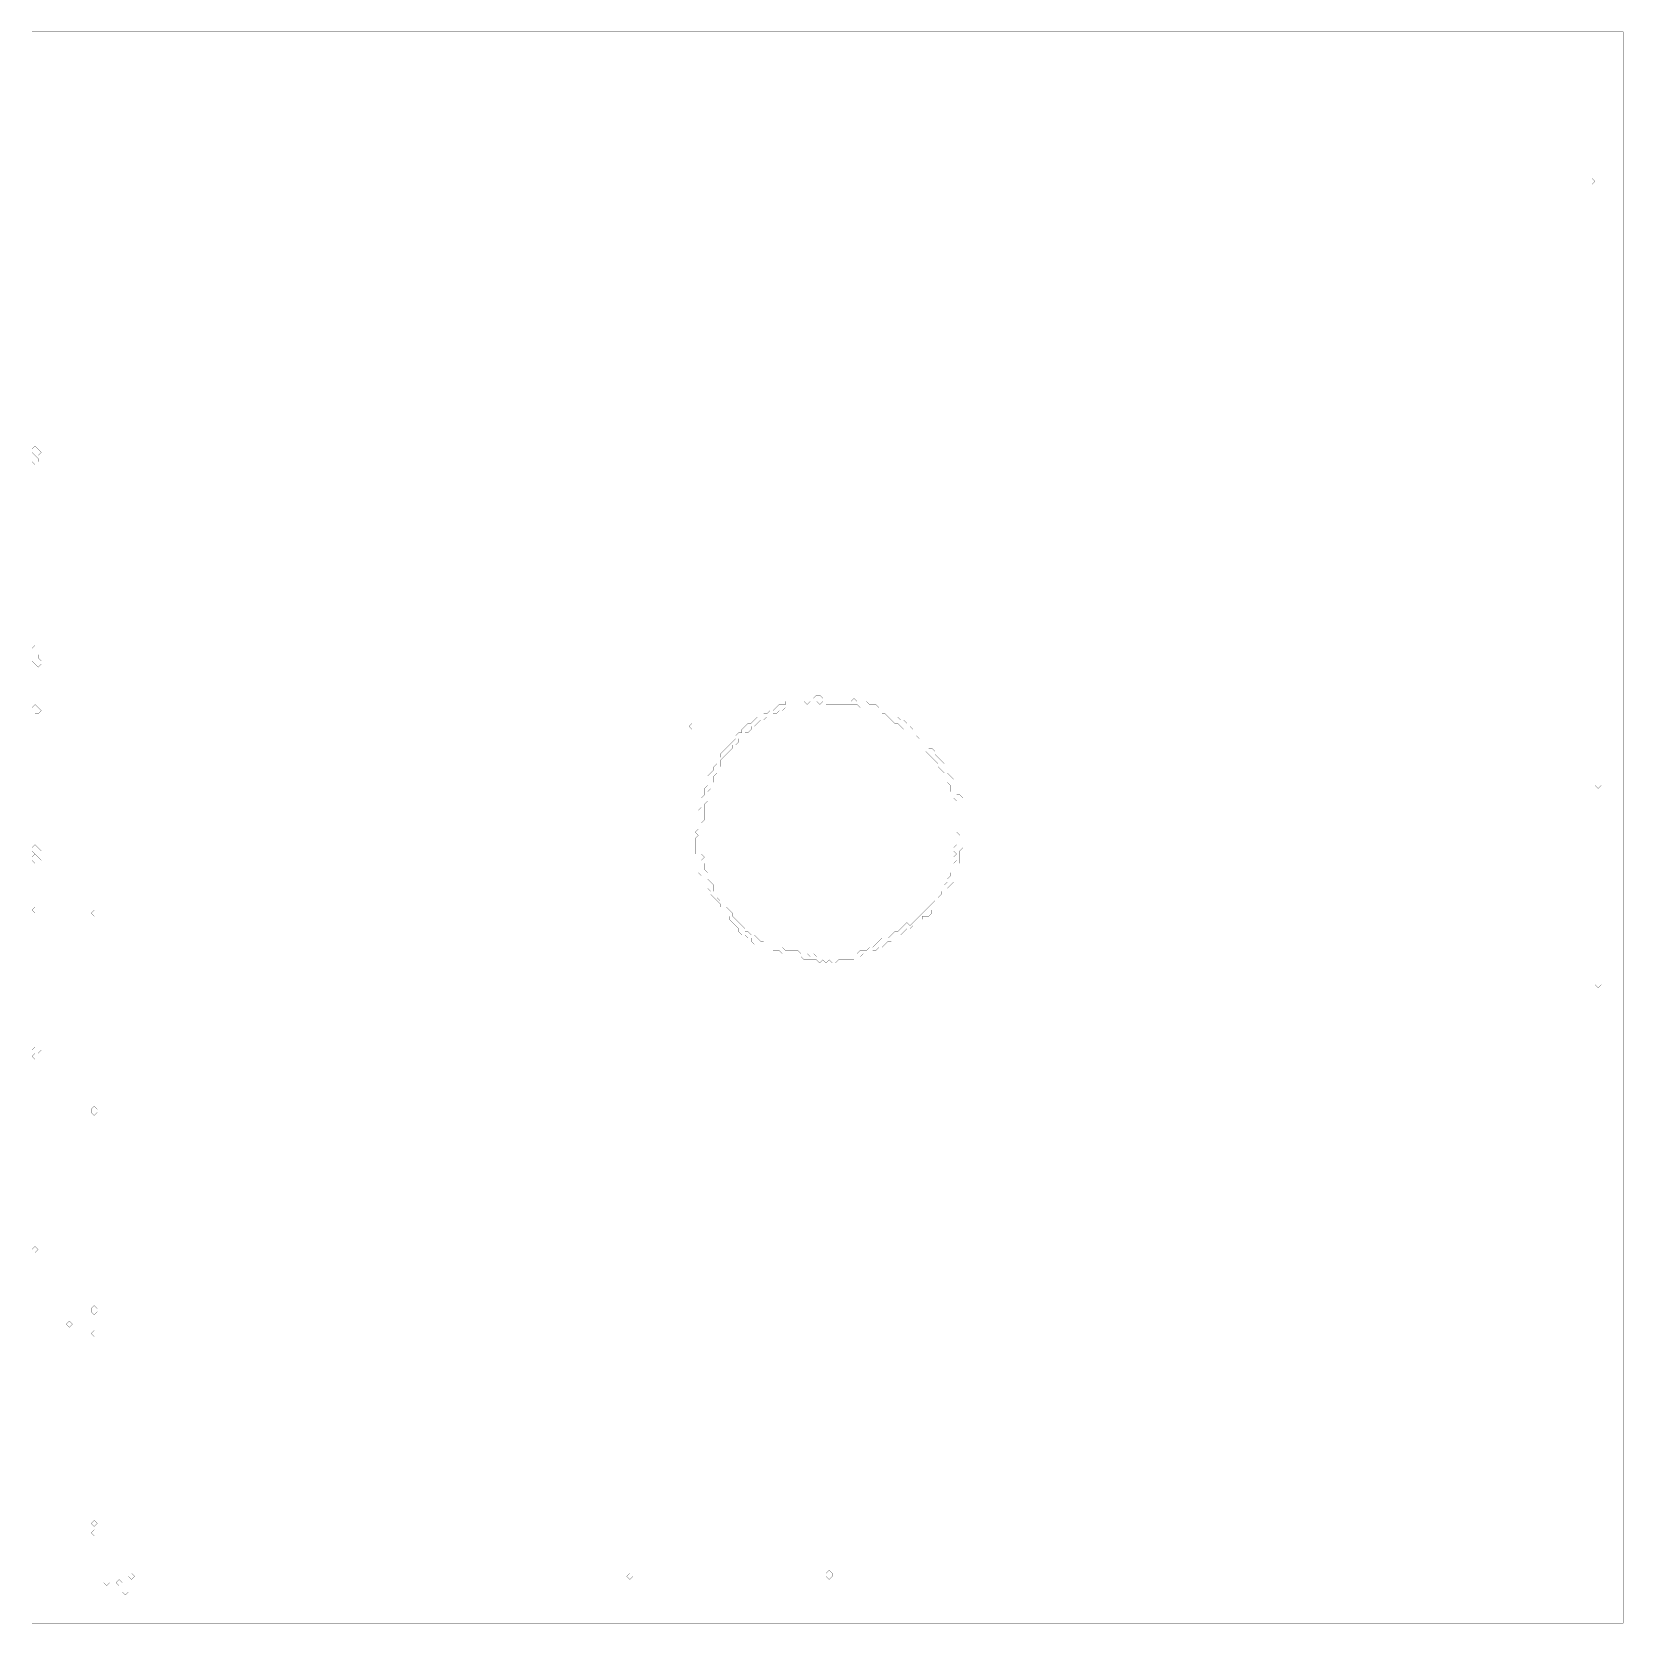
# Model space of a CAD drawing. Header units: metres. Extents: x 0 to 4863, y -4863 to 0.
import ezdxf

# ---------------------------------------------------------------- set-up
doc = ezdxf.new("R2010")
doc.units = ezdxf.units.M
for name, color, linetype in [('conductor', 1, 'Continuous'), ('dielectric', 8, 'Continuous'), ('substrate', 5, 'Continuous')]:
    doc.layers.add(name, color=color, linetype=linetype)

msp = doc.modelspace()

# ---------------------------------------------------------------- linework, layer by layer
at = {"layer": 'conductor', "const_width": 0.5}
for points in [[(19.03125, -1893.609375)], [(2321.8125, -2045.859375), (2321.8125, -2055.375), (2312.296875, -2064.890625), (2302.78125, -2064.890625), (2293.265625, -2074.40625), (2283.75, -2074.40625), (2274.234375, -2083.921875), (2264.71875, -2083.921875), (2255.203125, -2093.4375), (2245.6875, -2093.4375), (2236.171875, -2102.953125), (2226.65625, -2102.953125), (2217.140625, -2112.46875), (2207.625, -2121.984375), (2198.109375, -2121.984375), (2198.109375, -2131.5), (2188.59375, -2141.015625), (2179.078125, -2141.015625), (2169.5625, -2150.53125), (2160.046875, -2160.046875), (2160.046875, -2169.5625), (2150.53125, -2179.078125), (2141.015625, -2179.078125), (2141.015625, -2188.59375), (2131.5, -2198.109375), (2121.984375, -2207.625), (2112.46875, -2217.140625), (2102.953125, -2226.65625), (2102.953125, -2236.171875), (2102.953125, -2245.6875), (2093.4375, -2255.203125), (2093.4375, -2264.71875), (2083.921875, -2274.234375), (2083.921875, -2283.75), (2083.921875, -2293.265625), (2074.40625, -2302.78125), (2074.40625, -2312.296875), (2064.890625, -2321.8125), (2064.890625, -2331.328125), (2064.890625, -2340.84375), (2064.890625, -2350.359375), (2055.375, -2359.875), (2055.375, -2369.390625), (2055.375, -2378.90625), (2055.375, -2388.421875), (2055.375, -2397.9375), (2055.375, -2407.453125), (2045.859375, -2416.96875), (2045.859375, -2426.484375), (2045.859375, -2436), (2045.859375, -2445.515625), (2045.859375, -2455.03125), (2045.859375, -2464.546875), (2045.859375, -2474.0625), (2045.859375, -2483.578125), (2045.859375, -2493.09375), (2045.859375, -2502.609375), (2045.859375, -2512.125), (2055.375, -2521.640625), (2045.859375, -2531.15625), (2055.375, -2540.671875), (2055.375, -2550.1875), (2055.375, -2559.703125), (2064.890625, -2569.21875), (2064.890625, -2578.734375), (2064.890625, -2588.25), (2074.40625, -2597.765625), (2083.921875, -2607.28125), (2083.921875, -2616.796875), (2083.921875, -2626.3125), (2093.4375, -2635.828125), (2093.4375, -2645.34375), (2102.953125, -2654.859375), (2112.46875, -2654.859375), (2121.984375, -2664.375), (2121.984375, -2673.890625), (2131.5, -2683.40625), (2141.015625, -2692.921875), (2141.015625, -2702.4375), (2150.53125, -2711.953125), (2160.046875, -2721.46875), (2169.5625, -2730.984375), (2179.078125, -2740.5), (2179.078125, -2750.015625), (2188.59375, -2750.015625), (2198.109375, -2759.53125), (2207.625, -2759.53125), (2217.140625, -2769.046875), (2226.65625, -2778.5625), (2236.171875, -2778.5625), (2245.6875, -2788.078125), (2255.203125, -2788.078125), (2264.71875, -2788.078125), (2274.234375, -2788.078125), (2283.75, -2797.59375), (2293.265625, -2797.59375), (2302.78125, -2807.109375), (2312.296875, -2807.109375), (2321.8125, -2807.109375), (2331.328125, -2807.109375), (2340.84375, -2807.109375), (2350.359375, -2816.625), (2359.875, -2816.625), (2369.390625, -2816.625), (2378.90625, -2826.140625), (2388.421875, -2816.625), (2397.9375, -2826.140625), (2407.453125, -2826.140625), (2416.96875, -2826.140625), (2426.484375, -2826.140625), (2436, -2826.140625), (2445.515625, -2826.140625), (2455.03125, -2835.65625), (2464.546875, -2826.140625), (2474.0625, -2826.140625), (2483.578125, -2826.140625), (2493.09375, -2826.140625), (2502.609375, -2816.625), (2512.125, -2816.625), (2521.640625, -2816.625), (2531.15625, -2807.109375), (2540.671875, -2807.109375), (2550.1875, -2807.109375), (2559.703125, -2797.59375), (2569.21875, -2797.59375), (2578.734375, -2788.078125), (2588.25, -2778.5625), (2597.765625, -2769.046875), (2607.28125, -2769.046875), (2616.796875, -2769.046875), (2626.3125, -2759.53125), (2635.828125, -2750.015625), (2645.34375, -2750.015625), (2654.859375, -2740.5), (2664.375, -2730.984375), (2673.890625, -2721.46875), (2683.40625, -2730.984375), (2692.921875, -2721.46875), (2702.4375, -2711.953125), (2711.953125, -2702.4375), (2721.46875, -2692.921875), (2730.984375, -2683.40625), (2740.5, -2673.890625), (2750.015625, -2664.375), (2759.53125, -2654.859375), (2769.046875, -2654.859375), (2769.046875, -2645.34375), (2778.5625, -2635.828125), (2778.5625, -2626.3125), (2788.078125, -2616.796875), (2788.078125, -2607.28125), (2797.59375, -2597.765625), (2797.59375, -2588.25), (2807.109375, -2578.734375), (2807.109375, -2569.21875), (2816.625, -2559.703125), (2816.625, -2550.1875), (2816.625, -2540.671875), (2826.140625, -2531.15625), (2816.625, -2521.640625), (2826.140625, -2512.125), (2816.625, -2502.609375), (2816.625, -2493.09375), (2826.140625, -2483.578125), (2826.140625, -2474.0625), (2826.140625, -2464.546875), (2835.65625, -2455.03125), (2826.140625, -2445.515625), (2826.140625, -2436), (2826.140625, -2426.484375), (2826.140625, -2416.96875), (2826.140625, -2407.453125), (2826.140625, -2397.9375), (2826.140625, -2388.421875), (2826.140625, -2378.90625), (2826.140625, -2369.390625), (2826.140625, -2359.875), (2826.140625, -2350.359375), (2816.625, -2340.84375), (2816.625, -2331.328125), (2807.109375, -2321.8125), (2807.109375, -2312.296875), (2807.109375, -2302.78125), (2797.59375, -2293.265625), (2797.59375, -2283.75), (2788.078125, -2274.234375), (2788.078125, -2264.71875), (2778.5625, -2255.203125), (2769.046875, -2245.6875), (2769.046875, -2236.171875), (2759.53125, -2226.65625), (2750.015625, -2217.140625), (2740.5, -2207.625), (2730.984375, -2198.109375), (2730.984375, -2188.59375), (2721.46875, -2179.078125), (2711.953125, -2169.5625), (2711.953125, -2160.046875), (2702.4375, -2150.53125), (2692.921875, -2150.53125), (2683.40625, -2141.015625), (2673.890625, -2131.5), (2664.375, -2131.5), (2654.859375, -2121.984375), (2645.34375, -2112.46875), (2635.828125, -2112.46875), (2626.3125, -2102.953125), (2616.796875, -2093.4375), (2607.28125, -2083.921875), (2597.765625, -2083.921875), (2588.25, -2074.40625), (2578.734375, -2074.40625), (2569.21875, -2074.40625), (2559.703125, -2074.40625), (2550.1875, -2064.890625), (2540.671875, -2064.890625), (2531.15625, -2064.890625), (2521.640625, -2055.375), (2512.125, -2055.375), (2502.609375, -2055.375), (2493.09375, -2055.375), (2483.578125, -2055.375), (2474.0625, -2055.375), (2464.546875, -2055.375), (2455.03125, -2055.375), (2445.515625, -2055.375), (2436, -2055.375), (2426.484375, -2055.375), (2416.96875, -2045.859375), (2407.453125, -2055.375), (2397.9375, -2045.859375), (2388.421875, -2045.859375), (2378.90625, -2045.859375), (2369.390625, -2055.375), (2359.875, -2045.859375), (2350.359375, -2045.859375), (2340.84375, -2045.859375), (2331.328125, -2045.859375)]]:
    msp.add_lwpolyline(points, close=True, dxfattribs=at)
at = {"layer": 'dielectric', "const_width": 0.5}
for points in [[(247.40625, -4757.8125)], [(256.921875, -4738.78125)], [(285.46875, -4757.8125)], [(294.984375, -4738.78125)], [(2416.96875, -4757.8125)]]:
    msp.add_lwpolyline(points, close=True, dxfattribs=at)
at = {"layer": 'substrate', "const_width": 0.5}
for points in [[(0, 0), (0, -9.515625), (0, -19.03125), (0, -28.546875), (0, -38.0625), (0, -47.578125), (0, -57.09375), (0, -66.609375), (0, -76.125), (0, -85.640625), (0, -95.15625), (0, -104.671875), (0, -114.1875), (0, -123.703125), (0, -133.21875), (0, -142.734375), (0, -152.25), (0, -161.765625), (0, -171.28125), (0, -180.796875), (0, -190.3125), (0, -199.828125), (0, -209.34375), (0, -218.859375), (0, -228.375), (0, -237.890625), (0, -247.40625), (0, -256.921875), (0, -266.4375), (0, -275.953125), (0, -285.46875), (0, -294.984375), (0, -304.5), (0, -314.015625), (0, -323.53125), (0, -333.046875), (0, -342.5625), (0, -352.078125), (0, -361.59375), (0, -371.109375), (0, -380.625), (0, -390.140625), (0, -399.65625), (0, -409.171875), (0, -418.6875), (0, -428.203125), (0, -437.71875), (0, -447.234375), (0, -456.75), (0, -466.265625), (0, -475.78125), (0, -485.296875), (0, -494.8125), (0, -504.328125), (0, -513.84375), (0, -523.359375), (0, -532.875), (0, -542.390625), (0, -551.90625), (0, -561.421875), (0, -570.9375), (0, -580.453125), (0, -589.96875), (0, -599.484375), (0, -609), (0, -618.515625), (0, -628.03125), (0, -637.546875), (0, -647.0625), (0, -656.578125), (0, -666.09375), (0, -675.609375), (0, -685.125), (0, -694.640625), (0, -704.15625), (0, -713.671875), (0, -723.1875), (0, -732.703125), (0, -742.21875), (0, -751.734375), (0, -761.25), (0, -770.765625), (0, -780.28125), (0, -789.796875), (0, -799.3125), (0, -808.828125), (0, -818.34375), (0, -827.859375), (0, -837.375), (0, -846.890625), (0, -856.40625), (0, -865.921875), (0, -875.4375), (0, -884.953125), (0, -894.46875), (0, -903.984375), (0, -913.5), (0, -923.015625), (0, -932.53125), (0, -942.046875), (0, -951.5625), (0, -961.078125), (0, -970.59375), (0, -980.109375), (0, -989.625), (0, -999.140625), (0, -1008.65625), (0, -1018.171875), (0, -1027.6875), (0, -1037.203125), (0, -1046.71875), (0, -1056.234375), (0, -1065.75), (0, -1075.265625), (0, -1084.78125), (0, -1094.296875), (0, -1103.8125), (0, -1113.328125), (0, -1122.84375), (0, -1132.359375), (0, -1141.875), (0, -1151.390625), (0, -1160.90625), (0, -1170.421875), (0, -1179.9375), (0, -1189.453125), (0, -1198.96875), (0, -1208.484375), (0, -1218), (0, -1227.515625), (0, -1237.03125), (0, -1246.546875), (0, -1256.0625), (0, -1265.578125), (0, -1275.09375), (0, -1284.609375), (0, -1294.125), (0, -1303.640625), (0, -1313.15625), (0, -1322.671875), (0, -1332.1875), (0, -1341.703125), (0, -1351.21875), (0, -1360.734375), (0, -1370.25), (0, -1379.765625), (0, -1389.28125), (0, -1398.796875), (0, -1408.3125), (0, -1417.828125), (0, -1427.34375), (0, -1436.859375), (0, -1446.375), (0, -1455.890625), (0, -1465.40625), (0, -1474.921875), (0, -1484.4375), (0, -1493.953125), (0, -1503.46875), (0, -1512.984375), (0, -1522.5), (0, -1532.015625), (0, -1541.53125), (0, -1551.046875), (0, -1560.5625), (0, -1570.078125), (0, -1579.59375), (0, -1589.109375), (0, -1598.625), (0, -1608.140625), (0, -1617.65625), (0, -1627.171875), (0, -1636.6875), (0, -1646.203125), (0, -1655.71875), (0, -1665.234375), (0, -1674.75), (0, -1684.265625), (0, -1693.78125), (0, -1703.296875), (0, -1712.8125), (0, -1722.328125), (0, -1731.84375), (0, -1741.359375), (0, -1750.875), (0, -1760.390625), (0, -1769.90625), (0, -1779.421875), (0, -1788.9375), (0, -1798.453125), (0, -1807.96875), (0, -1817.484375), (0, -1827), (0, -1836.515625), (0, -1846.03125), (0, -1855.546875), (0, -1865.0625), (0, -1874.578125), (0, -1884.09375), (0, -1893.609375), (0, -1903.125), (0, -1912.640625), (0, -1922.15625), (0, -1931.671875), (0, -1941.1875), (0, -1950.703125), (0, -1960.21875), (0, -1969.734375), (0, -1979.25), (0, -1988.765625), (0, -1998.28125), (0, -2007.796875), (0, -2017.3125), (0, -2026.828125), (0, -2036.34375), (0, -2045.859375), (0, -2055.375), (0, -2064.890625), (0, -2074.40625), (0, -2083.921875), (0, -2093.4375), (0, -2102.953125), (0, -2112.46875), (0, -2121.984375), (0, -2131.5), (0, -2141.015625), (0, -2150.53125), (0, -2160.046875), (0, -2169.5625), (0, -2179.078125), (0, -2188.59375), (0, -2198.109375), (0, -2207.625), (0, -2217.140625), (0, -2226.65625), (0, -2236.171875), (0, -2245.6875), (0, -2255.203125), (0, -2264.71875), (0, -2274.234375), (0, -2283.75), (0, -2293.265625), (0, -2302.78125), (0, -2312.296875), (0, -2321.8125), (0, -2331.328125), (0, -2340.84375), (0, -2350.359375), (0, -2359.875), (0, -2369.390625), (0, -2378.90625), (0, -2388.421875), (0, -2397.9375), (0, -2407.453125), (0, -2416.96875), (0, -2426.484375), (0, -2436), (0, -2445.515625), (0, -2455.03125), (0, -2464.546875), (0, -2474.0625), (0, -2483.578125), (0, -2493.09375), (0, -2502.609375), (0, -2512.125), (0, -2521.640625), (0, -2531.15625), (0, -2540.671875), (0, -2550.1875), (0, -2559.703125), (0, -2569.21875), (0, -2578.734375), (0, -2588.25), (0, -2597.765625), (0, -2607.28125), (0, -2616.796875), (0, -2626.3125), (0, -2635.828125), (0, -2645.34375), (0, -2654.859375), (0, -2664.375), (0, -2673.890625), (0, -2683.40625), (0, -2692.921875), (0, -2702.4375), (0, -2711.953125), (0, -2721.46875), (0, -2730.984375), (0, -2740.5), (0, -2750.015625), (0, -2759.53125), (0, -2769.046875), (0, -2778.5625), (0, -2788.078125), (0, -2797.59375), (0, -2807.109375), (0, -2816.625), (0, -2826.140625), (0, -2835.65625), (0, -2845.171875), (0, -2854.6875), (0, -2864.203125), (0, -2873.71875), (0, -2883.234375), (0, -2892.75), (0, -2902.265625), (0, -2911.78125), (0, -2921.296875), (0, -2930.8125), (0, -2940.328125), (0, -2949.84375), (0, -2959.359375), (0, -2968.875), (0, -2978.390625), (0, -2987.90625), (0, -2997.421875), (0, -3006.9375), (0, -3016.453125), (0, -3025.96875), (0, -3035.484375), (0, -3045), (0, -3054.515625), (0, -3064.03125), (0, -3073.546875), (0, -3083.0625), (0, -3092.578125), (0, -3102.09375), (0, -3111.609375), (0, -3121.125), (0, -3130.640625), (0, -3140.15625), (0, -3149.671875), (0, -3159.1875), (0, -3168.703125), (0, -3178.21875), (0, -3187.734375), (0, -3197.25), (0, -3206.765625), (0, -3216.28125), (0, -3225.796875), (0, -3235.3125), (0, -3244.828125), (0, -3254.34375), (0, -3263.859375), (0, -3273.375), (0, -3282.890625), (0, -3292.40625), (0, -3301.921875), (0, -3311.4375), (0, -3320.953125), (0, -3330.46875), (0, -3339.984375), (0, -3349.5), (0, -3359.015625), (0, -3368.53125), (0, -3378.046875), (0, -3387.5625), (0, -3397.078125), (0, -3406.59375), (0, -3416.109375), (0, -3425.625), (0, -3435.140625), (0, -3444.65625), (0, -3454.171875), (0, -3463.6875), (0, -3473.203125), (0, -3482.71875), (0, -3492.234375), (0, -3501.75), (0, -3511.265625), (0, -3520.78125), (0, -3530.296875), (0, -3539.8125), (0, -3549.328125), (0, -3558.84375), (0, -3568.359375), (0, -3577.875), (0, -3587.390625), (0, -3596.90625), (0, -3606.421875), (0, -3615.9375), (0, -3625.453125), (0, -3634.96875), (0, -3644.484375), (0, -3654), (0, -3663.515625), (0, -3673.03125), (0, -3682.546875), (0, -3692.0625), (0, -3701.578125), (0, -3711.09375), (0, -3720.609375), (0, -3730.125), (0, -3739.640625), (0, -3749.15625), (0, -3758.671875), (0, -3768.1875), (0, -3777.703125), (0, -3787.21875), (0, -3796.734375), (0, -3806.25), (0, -3815.765625), (0, -3825.28125), (0, -3834.796875), (0, -3844.3125), (0, -3853.828125), (0, -3863.34375), (0, -3872.859375), (0, -3882.375), (0, -3891.890625), (0, -3901.40625), (0, -3910.921875), (0, -3920.4375), (0, -3929.953125), (0, -3939.46875), (0, -3948.984375), (0, -3958.5), (0, -3968.015625), (0, -3977.53125), (0, -3987.046875), (0, -3996.5625), (0, -4006.078125), (0, -4015.59375), (0, -4025.109375), (0, -4034.625), (0, -4044.140625), (0, -4053.65625), (0, -4063.171875), (0, -4072.6875), (0, -4082.203125), (0, -4091.71875), (0, -4101.234375), (0, -4110.75), (0, -4120.265625), (0, -4129.78125), (0, -4139.296875), (0, -4148.8125), (0, -4158.328125), (0, -4167.84375), (0, -4177.359375), (0, -4186.875), (0, -4196.390625), (0, -4205.90625), (0, -4215.421875), (0, -4224.9375), (0, -4234.453125), (0, -4243.96875), (0, -4253.484375), (0, -4263), (0, -4272.515625), (0, -4282.03125), (0, -4291.546875), (0, -4301.0625), (0, -4310.578125), (0, -4320.09375), (0, -4329.609375), (0, -4339.125), (0, -4348.640625), (0, -4358.15625), (0, -4367.671875), (0, -4377.1875), (0, -4386.703125), (0, -4396.21875), (0, -4405.734375), (0, -4415.25), (0, -4424.765625), (0, -4434.28125), (0, -4443.796875), (0, -4453.3125), (0, -4462.828125), (0, -4472.34375), (0, -4481.859375), (0, -4491.375), (0, -4500.890625), (0, -4510.40625), (0, -4519.921875), (0, -4529.4375), (0, -4538.953125), (0, -4548.46875), (0, -4557.984375), (0, -4567.5), (0, -4577.015625), (0, -4586.53125), (0, -4596.046875), (0, -4605.5625), (0, -4615.078125), (0, -4624.59375), (0, -4634.109375), (0, -4643.625), (0, -4653.140625), (0, -4662.65625), (0, -4672.171875), (0, -4681.6875), (0, -4691.203125), (0, -4700.71875), (0, -4710.234375), (0, -4719.75), (0, -4729.265625), (0, -4738.78125), (0, -4748.296875), (0, -4757.8125), (0, -4767.328125), (0, -4776.84375), (0, -4786.359375), (0, -4795.875), (0, -4805.390625), (0, -4814.90625), (0, -4824.421875), (0, -4833.9375), (0, -4843.453125), (0, -4852.96875), (0, -4862.484375), (9.515625, -4862.484375), (19.03125, -4862.484375), (28.546875, -4862.484375), (38.0625, -4862.484375), (47.578125, -4862.484375), (57.09375, -4862.484375), (66.609375, -4862.484375), (76.125, -4862.484375), (85.640625, -4862.484375), (95.15625, -4862.484375), (104.671875, -4862.484375), (114.1875, -4862.484375), (123.703125, -4862.484375), (133.21875, -4862.484375), (142.734375, -4862.484375), (152.25, -4862.484375), (161.765625, -4862.484375), (171.28125, -4862.484375), (180.796875, -4862.484375), (190.3125, -4862.484375), (199.828125, -4862.484375), (209.34375, -4862.484375), (218.859375, -4862.484375), (228.375, -4862.484375), (237.890625, -4862.484375), (247.40625, -4862.484375), (256.921875, -4862.484375), (266.4375, -4862.484375), (275.953125, -4862.484375), (285.46875, -4862.484375), (294.984375, -4862.484375), (304.5, -4862.484375), (314.015625, -4862.484375), (323.53125, -4862.484375), (333.046875, -4862.484375), (342.5625, -4862.484375), (352.078125, -4862.484375), (361.59375, -4862.484375), (371.109375, -4862.484375), (380.625, -4862.484375), (390.140625, -4862.484375), (399.65625, -4862.484375), (409.171875, -4862.484375), (418.6875, -4862.484375), (428.203125, -4862.484375), (437.71875, -4862.484375), (447.234375, -4862.484375), (456.75, -4862.484375), (466.265625, -4862.484375), (475.78125, -4862.484375), (485.296875, -4862.484375), (494.8125, -4862.484375), (504.328125, -4862.484375), (513.84375, -4862.484375), (523.359375, -4862.484375), (532.875, -4862.484375), (542.390625, -4862.484375), (551.90625, -4862.484375), (561.421875, -4862.484375), (570.9375, -4862.484375), (580.453125, -4862.484375), (589.96875, -4862.484375), (599.484375, -4862.484375), (609, -4862.484375), (618.515625, -4862.484375), (628.03125, -4862.484375), (637.546875, -4862.484375), (647.0625, -4862.484375), (656.578125, -4862.484375), (666.09375, -4862.484375), (675.609375, -4862.484375), (685.125, -4862.484375), (694.640625, -4862.484375), (704.15625, -4862.484375), (713.671875, -4862.484375), (723.1875, -4862.484375), (732.703125, -4862.484375), (742.21875, -4862.484375), (751.734375, -4862.484375), (761.25, -4862.484375), (770.765625, -4862.484375), (780.28125, -4862.484375), (789.796875, -4862.484375), (799.3125, -4862.484375), (808.828125, -4862.484375), (818.34375, -4862.484375), (827.859375, -4862.484375), (837.375, -4862.484375), (846.890625, -4862.484375), (856.40625, -4862.484375), (865.921875, -4862.484375), (875.4375, -4862.484375), (884.953125, -4862.484375), (894.46875, -4862.484375), (903.984375, -4862.484375), (913.5, -4862.484375), (923.015625, -4862.484375), (932.53125, -4862.484375), (942.046875, -4862.484375), (951.5625, -4862.484375), (961.078125, -4862.484375), (970.59375, -4862.484375), (980.109375, -4862.484375), (989.625, -4862.484375), (999.140625, -4862.484375), (1008.65625, -4862.484375), (1018.171875, -4862.484375), (1027.6875, -4862.484375), (1037.203125, -4862.484375), (1046.71875, -4862.484375), (1056.234375, -4862.484375), (1065.75, -4862.484375), (1075.265625, -4862.484375), (1084.78125, -4862.484375), (1094.296875, -4862.484375), (1103.8125, -4862.484375), (1113.328125, -4862.484375), (1122.84375, -4862.484375), (1132.359375, -4862.484375), (1141.875, -4862.484375), (1151.390625, -4862.484375), (1160.90625, -4862.484375), (1170.421875, -4862.484375), (1179.9375, -4862.484375), (1189.453125, -4862.484375), (1198.96875, -4862.484375), (1208.484375, -4862.484375), (1218, -4862.484375), (1227.515625, -4862.484375), (1237.03125, -4862.484375), (1246.546875, -4862.484375), (1256.0625, -4862.484375), (1265.578125, -4862.484375), (1275.09375, -4862.484375), (1284.609375, -4862.484375), (1294.125, -4862.484375), (1303.640625, -4862.484375), (1313.15625, -4862.484375), (1322.671875, -4862.484375), (1332.1875, -4862.484375), (1341.703125, -4862.484375), (1351.21875, -4862.484375), (1360.734375, -4862.484375), (1370.25, -4862.484375), (1379.765625, -4862.484375), (1389.28125, -4862.484375), (1398.796875, -4862.484375), (1408.3125, -4862.484375), (1417.828125, -4862.484375), (1427.34375, -4862.484375), (1436.859375, -4862.484375), (1446.375, -4862.484375), (1455.890625, -4862.484375), (1465.40625, -4862.484375), (1474.921875, -4862.484375), (1484.4375, -4862.484375), (1493.953125, -4862.484375), (1503.46875, -4862.484375), (1512.984375, -4862.484375), (1522.5, -4862.484375), (1532.015625, -4862.484375), (1541.53125, -4862.484375), (1551.046875, -4862.484375), (1560.5625, -4862.484375), (1570.078125, -4862.484375), (1579.59375, -4862.484375), (1589.109375, -4862.484375), (1598.625, -4862.484375), (1608.140625, -4862.484375), (1617.65625, -4862.484375), (1627.171875, -4862.484375), (1636.6875, -4862.484375), (1646.203125, -4862.484375), (1655.71875, -4862.484375), (1665.234375, -4862.484375), (1674.75, -4862.484375), (1684.265625, -4862.484375), (1693.78125, -4862.484375), (1703.296875, -4862.484375), (1712.8125, -4862.484375), (1722.328125, -4862.484375), (1731.84375, -4862.484375), (1741.359375, -4862.484375), (1750.875, -4862.484375), (1760.390625, -4862.484375), (1769.90625, -4862.484375), (1779.421875, -4862.484375), (1788.9375, -4862.484375), (1798.453125, -4862.484375), (1807.96875, -4862.484375), (1817.484375, -4862.484375), (1827, -4862.484375), (1836.515625, -4862.484375), (1846.03125, -4862.484375), (1855.546875, -4862.484375), (1865.0625, -4862.484375), (1874.578125, -4862.484375), (1884.09375, -4862.484375), (1893.609375, -4862.484375), (1903.125, -4862.484375), (1912.640625, -4862.484375), (1922.15625, -4862.484375), (1931.671875, -4862.484375), (1941.1875, -4862.484375), (1950.703125, -4862.484375), (1960.21875, -4862.484375), (1969.734375, -4862.484375), (1979.25, -4862.484375), (1988.765625, -4862.484375), (1998.28125, -4862.484375), (2007.796875, -4862.484375), (2017.3125, -4862.484375), (2026.828125, -4862.484375), (2036.34375, -4862.484375), (2045.859375, -4862.484375), (2055.375, -4862.484375), (2064.890625, -4862.484375), (2074.40625, -4862.484375), (2083.921875, -4862.484375), (2093.4375, -4862.484375), (2102.953125, -4862.484375), (2112.46875, -4862.484375), (2121.984375, -4862.484375), (2131.5, -4862.484375), (2141.015625, -4862.484375), (2150.53125, -4862.484375), (2160.046875, -4862.484375), (2169.5625, -4862.484375), (2179.078125, -4862.484375), (2188.59375, -4862.484375), (2198.109375, -4862.484375), (2207.625, -4862.484375), (2217.140625, -4862.484375), (2226.65625, -4862.484375), (2236.171875, -4862.484375), (2245.6875, -4862.484375), (2255.203125, -4862.484375), (2264.71875, -4862.484375), (2274.234375, -4862.484375), (2283.75, -4862.484375), (2293.265625, -4862.484375), (2302.78125, -4862.484375), (2312.296875, -4862.484375), (2321.8125, -4862.484375), (2331.328125, -4862.484375), (2340.84375, -4862.484375), (2350.359375, -4862.484375), (2359.875, -4862.484375), (2369.390625, -4862.484375), (2378.90625, -4862.484375), (2388.421875, -4862.484375), (2397.9375, -4862.484375), (2407.453125, -4862.484375), (2416.96875, -4862.484375), (2426.484375, -4862.484375), (2436, -4862.484375), (2445.515625, -4862.484375), (2455.03125, -4862.484375), (2464.546875, -4862.484375), (2474.0625, -4862.484375), (2483.578125, -4862.484375), (2493.09375, -4862.484375), (2502.609375, -4862.484375), (2512.125, -4862.484375), (2521.640625, -4862.484375), (2531.15625, -4862.484375), (2540.671875, -4862.484375), (2550.1875, -4862.484375), (2559.703125, -4862.484375), (2569.21875, -4862.484375), (2578.734375, -4862.484375), (2588.25, -4862.484375), (2597.765625, -4862.484375), (2607.28125, -4862.484375), (2616.796875, -4862.484375), (2626.3125, -4862.484375), (2635.828125, -4862.484375), (2645.34375, -4862.484375), (2654.859375, -4862.484375), (2664.375, -4862.484375), (2673.890625, -4862.484375), (2683.40625, -4862.484375), (2692.921875, -4862.484375), (2702.4375, -4862.484375), (2711.953125, -4862.484375), (2721.46875, -4862.484375), (2730.984375, -4862.484375), (2740.5, -4862.484375), (2750.015625, -4862.484375), (2759.53125, -4862.484375), (2769.046875, -4862.484375), (2778.5625, -4862.484375), (2788.078125, -4862.484375), (2797.59375, -4862.484375), (2807.109375, -4862.484375), (2816.625, -4862.484375), (2826.140625, -4862.484375), (2835.65625, -4862.484375), (2845.171875, -4862.484375), (2854.6875, -4862.484375), (2864.203125, -4862.484375), (2873.71875, -4862.484375), (2883.234375, -4862.484375), (2892.75, -4862.484375), (2902.265625, -4862.484375), (2911.78125, -4862.484375), (2921.296875, -4862.484375), (2930.8125, -4862.484375), (2940.328125, -4862.484375), (2949.84375, -4862.484375), (2959.359375, -4862.484375), (2968.875, -4862.484375), (2978.390625, -4862.484375), (2987.90625, -4862.484375), (2997.421875, -4862.484375), (3006.9375, -4862.484375), (3016.453125, -4862.484375), (3025.96875, -4862.484375), (3035.484375, -4862.484375), (3045, -4862.484375), (3054.515625, -4862.484375), (3064.03125, -4862.484375), (3073.546875, -4862.484375), (3083.0625, -4862.484375), (3092.578125, -4862.484375), (3102.09375, -4862.484375), (3111.609375, -4862.484375), (3121.125, -4862.484375), (3130.640625, -4862.484375), (3140.15625, -4862.484375), (3149.671875, -4862.484375), (3159.1875, -4862.484375), (3168.703125, -4862.484375), (3178.21875, -4862.484375), (3187.734375, -4862.484375), (3197.25, -4862.484375), (3206.765625, -4862.484375), (3216.28125, -4862.484375), (3225.796875, -4862.484375), (3235.3125, -4862.484375), (3244.828125, -4862.484375), (3254.34375, -4862.484375), (3263.859375, -4862.484375), (3273.375, -4862.484375), (3282.890625, -4862.484375), (3292.40625, -4862.484375), (3301.921875, -4862.484375), (3311.4375, -4862.484375), (3320.953125, -4862.484375), (3330.46875, -4862.484375), (3339.984375, -4862.484375), (3349.5, -4862.484375), (3359.015625, -4862.484375), (3368.53125, -4862.484375), (3378.046875, -4862.484375), (3387.5625, -4862.484375), (3397.078125, -4862.484375), (3406.59375, -4862.484375), (3416.109375, -4862.484375), (3425.625, -4862.484375), (3435.140625, -4862.484375), (3444.65625, -4862.484375), (3454.171875, -4862.484375), (3463.6875, -4862.484375), (3473.203125, -4862.484375), (3482.71875, -4862.484375), (3492.234375, -4862.484375), (3501.75, -4862.484375), (3511.265625, -4862.484375), (3520.78125, -4862.484375), (3530.296875, -4862.484375), (3539.8125, -4862.484375), (3549.328125, -4862.484375), (3558.84375, -4862.484375), (3568.359375, -4862.484375), (3577.875, -4862.484375), (3587.390625, -4862.484375), (3596.90625, -4862.484375), (3606.421875, -4862.484375), (3615.9375, -4862.484375), (3625.453125, -4862.484375), (3634.96875, -4862.484375), (3644.484375, -4862.484375), (3654, -4862.484375), (3663.515625, -4862.484375), (3673.03125, -4862.484375), (3682.546875, -4862.484375), (3692.0625, -4862.484375), (3701.578125, -4862.484375), (3711.09375, -4862.484375), (3720.609375, -4862.484375), (3730.125, -4862.484375), (3739.640625, -4862.484375), (3749.15625, -4862.484375), (3758.671875, -4862.484375), (3768.1875, -4862.484375), (3777.703125, -4862.484375), (3787.21875, -4862.484375), (3796.734375, -4862.484375), (3806.25, -4862.484375), (3815.765625, -4862.484375), (3825.28125, -4862.484375), (3834.796875, -4862.484375), (3844.3125, -4862.484375), (3853.828125, -4862.484375), (3863.34375, -4862.484375), (3872.859375, -4862.484375), (3882.375, -4862.484375), (3891.890625, -4862.484375), (3901.40625, -4862.484375), (3910.921875, -4862.484375), (3920.4375, -4862.484375), (3929.953125, -4862.484375), (3939.46875, -4862.484375), (3948.984375, -4862.484375), (3958.5, -4862.484375), (3968.015625, -4862.484375), (3977.53125, -4862.484375), (3987.046875, -4862.484375), (3996.5625, -4862.484375), (4006.078125, -4862.484375), (4015.59375, -4862.484375), (4025.109375, -4862.484375), (4034.625, -4862.484375), (4044.140625, -4862.484375), (4053.65625, -4862.484375), (4063.171875, -4862.484375), (4072.6875, -4862.484375), (4082.203125, -4862.484375), (4091.71875, -4862.484375), (4101.234375, -4862.484375), (4110.75, -4862.484375), (4120.265625, -4862.484375), (4129.78125, -4862.484375), (4139.296875, -4862.484375), (4148.8125, -4862.484375), (4158.328125, -4862.484375), (4167.84375, -4862.484375), (4177.359375, -4862.484375), (4186.875, -4862.484375), (4196.390625, -4862.484375), (4205.90625, -4862.484375), (4215.421875, -4862.484375), (4224.9375, -4862.484375), (4234.453125, -4862.484375), (4243.96875, -4862.484375), (4253.484375, -4862.484375), (4263, -4862.484375), (4272.515625, -4862.484375), (4282.03125, -4862.484375), (4291.546875, -4862.484375), (4301.0625, -4862.484375), (4310.578125, -4862.484375), (4320.09375, -4862.484375), (4329.609375, -4862.484375), (4339.125, -4862.484375), (4348.640625, -4862.484375), (4358.15625, -4862.484375), (4367.671875, -4862.484375), (4377.1875, -4862.484375), (4386.703125, -4862.484375), (4396.21875, -4862.484375), (4405.734375, -4862.484375), (4415.25, -4862.484375), (4424.765625, -4862.484375), (4434.28125, -4862.484375), (4443.796875, -4862.484375), (4453.3125, -4862.484375), (4462.828125, -4862.484375), (4472.34375, -4862.484375), (4481.859375, -4862.484375), (4491.375, -4862.484375), (4500.890625, -4862.484375), (4510.40625, -4862.484375), (4519.921875, -4862.484375), (4529.4375, -4862.484375), (4538.953125, -4862.484375), (4548.46875, -4862.484375), (4557.984375, -4862.484375), (4567.5, -4862.484375), (4577.015625, -4862.484375), (4586.53125, -4862.484375), (4596.046875, -4862.484375), (4605.5625, -4862.484375), (4615.078125, -4862.484375), (4624.59375, -4862.484375), (4634.109375, -4862.484375), (4643.625, -4862.484375), (4653.140625, -4862.484375), (4662.65625, -4862.484375), (4672.171875, -4862.484375), (4681.6875, -4862.484375), (4691.203125, -4862.484375), (4700.71875, -4862.484375), (4710.234375, -4862.484375), (4719.75, -4862.484375), (4729.265625, -4862.484375), (4738.78125, -4862.484375), (4748.296875, -4862.484375), (4757.8125, -4862.484375), (4767.328125, -4862.484375), (4776.84375, -4862.484375), (4786.359375, -4862.484375), (4795.875, -4862.484375), (4805.390625, -4862.484375), (4814.90625, -4862.484375), (4824.421875, -4862.484375), (4833.9375, -4862.484375), (4843.453125, -4862.484375), (4852.96875, -4862.484375), (4862.484375, -4862.484375), (4862.484375, -4852.96875), (4862.484375, -4843.453125), (4862.484375, -4833.9375), (4862.484375, -4824.421875), (4862.484375, -4814.90625), (4862.484375, -4805.390625), (4862.484375, -4795.875), (4862.484375, -4786.359375), (4862.484375, -4776.84375), (4862.484375, -4767.328125), (4862.484375, -4757.8125), (4862.484375, -4748.296875), (4862.484375, -4738.78125), (4862.484375, -4729.265625), (4862.484375, -4719.75), (4862.484375, -4710.234375), (4862.484375, -4700.71875), (4862.484375, -4691.203125), (4862.484375, -4681.6875), (4862.484375, -4672.171875), (4862.484375, -4662.65625), (4862.484375, -4653.140625), (4862.484375, -4643.625), (4862.484375, -4634.109375), (4862.484375, -4624.59375), (4862.484375, -4615.078125), (4862.484375, -4605.5625), (4862.484375, -4596.046875), (4862.484375, -4586.53125), (4862.484375, -4577.015625), (4862.484375, -4567.5), (4862.484375, -4557.984375), (4862.484375, -4548.46875), (4862.484375, -4538.953125), (4862.484375, -4529.4375), (4862.484375, -4519.921875), (4862.484375, -4510.40625), (4862.484375, -4500.890625), (4862.484375, -4491.375), (4862.484375, -4481.859375), (4862.484375, -4472.34375), (4862.484375, -4462.828125), (4862.484375, -4453.3125), (4862.484375, -4443.796875), (4862.484375, -4434.28125), (4862.484375, -4424.765625), (4862.484375, -4415.25), (4862.484375, -4405.734375), (4862.484375, -4396.21875), (4862.484375, -4386.703125), (4862.484375, -4377.1875), (4862.484375, -4367.671875), (4862.484375, -4358.15625), (4862.484375, -4348.640625), (4862.484375, -4339.125), (4862.484375, -4329.609375), (4862.484375, -4320.09375), (4862.484375, -4310.578125), (4862.484375, -4301.0625), (4862.484375, -4291.546875), (4862.484375, -4282.03125), (4862.484375, -4272.515625), (4862.484375, -4263), (4862.484375, -4253.484375), (4862.484375, -4243.96875), (4862.484375, -4234.453125), (4862.484375, -4224.9375), (4862.484375, -4215.421875), (4862.484375, -4205.90625), (4862.484375, -4196.390625), (4862.484375, -4186.875), (4862.484375, -4177.359375), (4862.484375, -4167.84375), (4862.484375, -4158.328125), (4862.484375, -4148.8125), (4862.484375, -4139.296875), (4862.484375, -4129.78125), (4862.484375, -4120.265625), (4862.484375, -4110.75), (4862.484375, -4101.234375), (4862.484375, -4091.71875), (4862.484375, -4082.203125), (4862.484375, -4072.6875), (4862.484375, -4063.171875), (4862.484375, -4053.65625), (4862.484375, -4044.140625), (4862.484375, -4034.625), (4862.484375, -4025.109375), (4862.484375, -4015.59375), (4862.484375, -4006.078125), (4862.484375, -3996.5625), (4862.484375, -3987.046875), (4862.484375, -3977.53125), (4862.484375, -3968.015625), (4862.484375, -3958.5), (4862.484375, -3948.984375), (4862.484375, -3939.46875), (4862.484375, -3929.953125), (4862.484375, -3920.4375), (4862.484375, -3910.921875), (4862.484375, -3901.40625), (4862.484375, -3891.890625), (4862.484375, -3882.375), (4862.484375, -3872.859375), (4862.484375, -3863.34375), (4862.484375, -3853.828125), (4862.484375, -3844.3125), (4862.484375, -3834.796875), (4862.484375, -3825.28125), (4862.484375, -3815.765625), (4862.484375, -3806.25), (4862.484375, -3796.734375), (4862.484375, -3787.21875), (4862.484375, -3777.703125), (4862.484375, -3768.1875), (4862.484375, -3758.671875), (4862.484375, -3749.15625), (4862.484375, -3739.640625), (4862.484375, -3730.125), (4862.484375, -3720.609375), (4862.484375, -3711.09375), (4862.484375, -3701.578125), (4862.484375, -3692.0625), (4862.484375, -3682.546875), (4862.484375, -3673.03125), (4862.484375, -3663.515625), (4862.484375, -3654), (4862.484375, -3644.484375), (4862.484375, -3634.96875), (4862.484375, -3625.453125), (4862.484375, -3615.9375), (4862.484375, -3606.421875), (4862.484375, -3596.90625), (4862.484375, -3587.390625), (4862.484375, -3577.875), (4862.484375, -3568.359375), (4862.484375, -3558.84375), (4862.484375, -3549.328125), (4862.484375, -3539.8125), (4862.484375, -3530.296875), (4862.484375, -3520.78125), (4862.484375, -3511.265625), (4862.484375, -3501.75), (4862.484375, -3492.234375), (4862.484375, -3482.71875), (4862.484375, -3473.203125), (4862.484375, -3463.6875), (4862.484375, -3454.171875), (4862.484375, -3444.65625), (4862.484375, -3435.140625), (4862.484375, -3425.625), (4862.484375, -3416.109375), (4862.484375, -3406.59375), (4862.484375, -3397.078125), (4862.484375, -3387.5625), (4862.484375, -3378.046875), (4862.484375, -3368.53125), (4862.484375, -3359.015625), (4862.484375, -3349.5), (4862.484375, -3339.984375), (4862.484375, -3330.46875), (4862.484375, -3320.953125), (4862.484375, -3311.4375), (4862.484375, -3301.921875), (4862.484375, -3292.40625), (4862.484375, -3282.890625), (4862.484375, -3273.375), (4862.484375, -3263.859375), (4862.484375, -3254.34375), (4862.484375, -3244.828125), (4862.484375, -3235.3125), (4862.484375, -3225.796875), (4862.484375, -3216.28125), (4862.484375, -3206.765625), (4862.484375, -3197.25), (4862.484375, -3187.734375), (4862.484375, -3178.21875), (4862.484375, -3168.703125), (4862.484375, -3159.1875), (4862.484375, -3149.671875), (4862.484375, -3140.15625), (4862.484375, -3130.640625), (4862.484375, -3121.125), (4862.484375, -3111.609375), (4862.484375, -3102.09375), (4862.484375, -3092.578125), (4862.484375, -3083.0625), (4862.484375, -3073.546875), (4862.484375, -3064.03125), (4862.484375, -3054.515625), (4862.484375, -3045), (4862.484375, -3035.484375), (4862.484375, -3025.96875), (4862.484375, -3016.453125), (4862.484375, -3006.9375), (4862.484375, -2997.421875), (4862.484375, -2987.90625), (4862.484375, -2978.390625), (4862.484375, -2968.875), (4862.484375, -2959.359375), (4862.484375, -2949.84375), (4862.484375, -2940.328125), (4862.484375, -2930.8125), (4862.484375, -2921.296875), (4862.484375, -2911.78125), (4862.484375, -2902.265625), (4862.484375, -2892.75), (4862.484375, -2883.234375), (4862.484375, -2873.71875), (4862.484375, -2864.203125), (4862.484375, -2854.6875), (4862.484375, -2845.171875), (4862.484375, -2835.65625), (4862.484375, -2826.140625), (4862.484375, -2816.625), (4862.484375, -2807.109375), (4862.484375, -2797.59375), (4862.484375, -2788.078125), (4862.484375, -2778.5625), (4862.484375, -2769.046875), (4862.484375, -2759.53125), (4862.484375, -2750.015625), (4862.484375, -2740.5), (4862.484375, -2730.984375), (4862.484375, -2721.46875), (4862.484375, -2711.953125), (4862.484375, -2702.4375), (4862.484375, -2692.921875), (4862.484375, -2683.40625), (4862.484375, -2673.890625), (4862.484375, -2664.375), (4862.484375, -2654.859375), (4862.484375, -2645.34375), (4862.484375, -2635.828125), (4862.484375, -2626.3125), (4862.484375, -2616.796875), (4862.484375, -2607.28125), (4862.484375, -2597.765625), (4862.484375, -2588.25), (4862.484375, -2578.734375), (4862.484375, -2569.21875), (4862.484375, -2559.703125), (4862.484375, -2550.1875), (4862.484375, -2540.671875), (4862.484375, -2531.15625), (4862.484375, -2521.640625), (4862.484375, -2512.125), (4862.484375, -2502.609375), (4862.484375, -2493.09375), (4862.484375, -2483.578125), (4862.484375, -2474.0625), (4862.484375, -2464.546875), (4862.484375, -2455.03125), (4862.484375, -2445.515625), (4862.484375, -2436), (4862.484375, -2426.484375), (4862.484375, -2416.96875), (4862.484375, -2407.453125), (4862.484375, -2397.9375), (4862.484375, -2388.421875), (4862.484375, -2378.90625), (4862.484375, -2369.390625), (4862.484375, -2359.875), (4862.484375, -2350.359375), (4862.484375, -2340.84375), (4862.484375, -2331.328125), (4862.484375, -2321.8125), (4862.484375, -2312.296875), (4862.484375, -2302.78125), (4862.484375, -2293.265625), (4862.484375, -2283.75), (4862.484375, -2274.234375), (4862.484375, -2264.71875), (4862.484375, -2255.203125), (4862.484375, -2245.6875), (4862.484375, -2236.171875), (4862.484375, -2226.65625), (4862.484375, -2217.140625), (4862.484375, -2207.625), (4862.484375, -2198.109375), (4862.484375, -2188.59375), (4862.484375, -2179.078125), (4862.484375, -2169.5625), (4862.484375, -2160.046875), (4862.484375, -2150.53125), (4862.484375, -2141.015625), (4862.484375, -2131.5), (4862.484375, -2121.984375), (4862.484375, -2112.46875), (4862.484375, -2102.953125), (4862.484375, -2093.4375), (4862.484375, -2083.921875), (4862.484375, -2074.40625), (4862.484375, -2064.890625), (4862.484375, -2055.375), (4862.484375, -2045.859375), (4862.484375, -2036.34375), (4862.484375, -2026.828125), (4862.484375, -2017.3125), (4862.484375, -2007.796875), (4862.484375, -1998.28125), (4862.484375, -1988.765625), (4862.484375, -1979.25), (4862.484375, -1969.734375), (4862.484375, -1960.21875), (4862.484375, -1950.703125), (4862.484375, -1941.1875), (4862.484375, -1931.671875), (4862.484375, -1922.15625), (4862.484375, -1912.640625), (4862.484375, -1903.125), (4862.484375, -1893.609375), (4862.484375, -1884.09375), (4862.484375, -1874.578125), (4862.484375, -1865.0625), (4862.484375, -1855.546875), (4862.484375, -1846.03125), (4862.484375, -1836.515625), (4862.484375, -1827), (4862.484375, -1817.484375), (4862.484375, -1807.96875), (4862.484375, -1798.453125), (4862.484375, -1788.9375), (4862.484375, -1779.421875), (4862.484375, -1769.90625), (4862.484375, -1760.390625), (4862.484375, -1750.875), (4862.484375, -1741.359375), (4862.484375, -1731.84375), (4862.484375, -1722.328125), (4862.484375, -1712.8125), (4862.484375, -1703.296875), (4862.484375, -1693.78125), (4862.484375, -1684.265625), (4862.484375, -1674.75), (4862.484375, -1665.234375), (4862.484375, -1655.71875), (4862.484375, -1646.203125), (4862.484375, -1636.6875), (4862.484375, -1627.171875), (4862.484375, -1617.65625), (4862.484375, -1608.140625), (4862.484375, -1598.625), (4862.484375, -1589.109375), (4862.484375, -1579.59375), (4862.484375, -1570.078125), (4862.484375, -1560.5625), (4862.484375, -1551.046875), (4862.484375, -1541.53125), (4862.484375, -1532.015625), (4862.484375, -1522.5), (4862.484375, -1512.984375), (4862.484375, -1503.46875), (4862.484375, -1493.953125), (4862.484375, -1484.4375), (4862.484375, -1474.921875), (4862.484375, -1465.40625), (4862.484375, -1455.890625), (4862.484375, -1446.375), (4862.484375, -1436.859375), (4862.484375, -1427.34375), (4862.484375, -1417.828125), (4862.484375, -1408.3125), (4862.484375, -1398.796875), (4862.484375, -1389.28125), (4862.484375, -1379.765625), (4862.484375, -1370.25), (4862.484375, -1360.734375), (4862.484375, -1351.21875), (4862.484375, -1341.703125), (4862.484375, -1332.1875), (4862.484375, -1322.671875), (4862.484375, -1313.15625), (4862.484375, -1303.640625), (4862.484375, -1294.125), (4862.484375, -1284.609375), (4862.484375, -1275.09375), (4862.484375, -1265.578125), (4862.484375, -1256.0625), (4862.484375, -1246.546875), (4862.484375, -1237.03125), (4862.484375, -1227.515625), (4862.484375, -1218), (4862.484375, -1208.484375), (4862.484375, -1198.96875), (4862.484375, -1189.453125), (4862.484375, -1179.9375), (4862.484375, -1170.421875), (4862.484375, -1160.90625), (4862.484375, -1151.390625), (4862.484375, -1141.875), (4862.484375, -1132.359375), (4862.484375, -1122.84375), (4862.484375, -1113.328125), (4862.484375, -1103.8125), (4862.484375, -1094.296875), (4862.484375, -1084.78125), (4862.484375, -1075.265625), (4862.484375, -1065.75), (4862.484375, -1056.234375), (4862.484375, -1046.71875), (4862.484375, -1037.203125), (4862.484375, -1027.6875), (4862.484375, -1018.171875), (4862.484375, -1008.65625), (4862.484375, -999.140625), (4862.484375, -989.625), (4862.484375, -980.109375), (4862.484375, -970.59375), (4862.484375, -961.078125), (4862.484375, -951.5625), (4862.484375, -942.046875), (4862.484375, -932.53125), (4862.484375, -923.015625), (4862.484375, -913.5), (4862.484375, -903.984375), (4862.484375, -894.46875), (4862.484375, -884.953125), (4862.484375, -875.4375), (4862.484375, -865.921875), (4862.484375, -856.40625), (4862.484375, -846.890625), (4862.484375, -837.375), (4862.484375, -827.859375), (4862.484375, -818.34375), (4862.484375, -808.828125), (4862.484375, -799.3125), (4862.484375, -789.796875), (4862.484375, -780.28125), (4862.484375, -770.765625), (4862.484375, -761.25), (4862.484375, -751.734375), (4862.484375, -742.21875), (4862.484375, -732.703125), (4862.484375, -723.1875), (4862.484375, -713.671875), (4862.484375, -704.15625), (4862.484375, -694.640625), (4862.484375, -685.125), (4862.484375, -675.609375), (4862.484375, -666.09375), (4862.484375, -656.578125), (4862.484375, -647.0625), (4862.484375, -637.546875), (4862.484375, -628.03125), (4862.484375, -618.515625), (4862.484375, -609), (4862.484375, -599.484375), (4862.484375, -589.96875), (4862.484375, -580.453125), (4862.484375, -570.9375), (4862.484375, -561.421875), (4862.484375, -551.90625), (4862.484375, -542.390625), (4862.484375, -532.875), (4862.484375, -523.359375), (4862.484375, -513.84375), (4862.484375, -504.328125), (4862.484375, -494.8125), (4862.484375, -485.296875), (4862.484375, -475.78125), (4862.484375, -466.265625), (4862.484375, -456.75), (4862.484375, -447.234375), (4862.484375, -437.71875), (4862.484375, -428.203125), (4862.484375, -418.6875), (4862.484375, -409.171875), (4862.484375, -399.65625), (4862.484375, -390.140625), (4862.484375, -380.625), (4862.484375, -371.109375), (4862.484375, -361.59375), (4862.484375, -352.078125), (4862.484375, -342.5625), (4862.484375, -333.046875), (4862.484375, -323.53125), (4862.484375, -314.015625), (4862.484375, -304.5), (4862.484375, -294.984375), (4862.484375, -285.46875), (4862.484375, -275.953125), (4862.484375, -266.4375), (4862.484375, -256.921875), (4862.484375, -247.40625), (4862.484375, -237.890625), (4862.484375, -228.375), (4862.484375, -218.859375), (4862.484375, -209.34375), (4862.484375, -199.828125), (4862.484375, -190.3125), (4862.484375, -180.796875), (4862.484375, -171.28125), (4862.484375, -161.765625), (4862.484375, -152.25), (4862.484375, -142.734375), (4862.484375, -133.21875), (4862.484375, -123.703125), (4862.484375, -114.1875), (4862.484375, -104.671875), (4862.484375, -95.15625), (4862.484375, -85.640625), (4862.484375, -76.125), (4862.484375, -66.609375), (4862.484375, -57.09375), (4862.484375, -47.578125), (4862.484375, -38.0625), (4862.484375, -28.546875), (4862.484375, -19.03125), (4862.484375, -9.515625), (4862.484375, 0), (4852.96875, 0), (4843.453125, 0), (4833.9375, 0), (4824.421875, 0), (4814.90625, 0), (4805.390625, 0), (4795.875, 0), (4786.359375, 0), (4776.84375, 0), (4767.328125, 0), (4757.8125, 0), (4748.296875, 0), (4738.78125, 0), (4729.265625, 0), (4719.75, 0), (4710.234375, 0), (4700.71875, 0), (4691.203125, 0), (4681.6875, 0), (4672.171875, 0), (4662.65625, 0), (4653.140625, 0), (4643.625, 0), (4634.109375, 0), (4624.59375, 0), (4615.078125, 0), (4605.5625, 0), (4596.046875, 0), (4586.53125, 0), (4577.015625, 0), (4567.5, 0), (4557.984375, 0), (4548.46875, 0), (4538.953125, 0), (4529.4375, 0), (4519.921875, 0), (4510.40625, 0), (4500.890625, 0), (4491.375, 0), (4481.859375, 0), (4472.34375, 0), (4462.828125, 0), (4453.3125, 0), (4443.796875, 0), (4434.28125, 0), (4424.765625, 0), (4415.25, 0), (4405.734375, 0), (4396.21875, 0), (4386.703125, 0), (4377.1875, 0), (4367.671875, 0), (4358.15625, 0), (4348.640625, 0), (4339.125, 0), (4329.609375, 0), (4320.09375, 0), (4310.578125, 0), (4301.0625, 0), (4291.546875, 0), (4282.03125, 0), (4272.515625, 0), (4263, 0), (4253.484375, 0), (4243.96875, 0), (4234.453125, 0), (4224.9375, 0), (4215.421875, 0), (4205.90625, 0), (4196.390625, 0), (4186.875, 0), (4177.359375, 0), (4167.84375, 0), (4158.328125, 0), (4148.8125, 0), (4139.296875, 0), (4129.78125, 0), (4120.265625, 0), (4110.75, 0), (4101.234375, 0), (4091.71875, 0), (4082.203125, 0), (4072.6875, 0), (4063.171875, 0), (4053.65625, 0), (4044.140625, 0), (4034.625, 0), (4025.109375, 0), (4015.59375, 0), (4006.078125, 0), (3996.5625, 0), (3987.046875, 0), (3977.53125, 0), (3968.015625, 0), (3958.5, 0), (3948.984375, 0), (3939.46875, 0), (3929.953125, 0), (3920.4375, 0), (3910.921875, 0), (3901.40625, 0), (3891.890625, 0), (3882.375, 0), (3872.859375, 0), (3863.34375, 0), (3853.828125, 0), (3844.3125, 0), (3834.796875, 0), (3825.28125, 0), (3815.765625, 0), (3806.25, 0), (3796.734375, 0), (3787.21875, 0), (3777.703125, 0), (3768.1875, 0), (3758.671875, 0), (3749.15625, 0), (3739.640625, 0), (3730.125, 0), (3720.609375, 0), (3711.09375, 0), (3701.578125, 0), (3692.0625, 0), (3682.546875, 0), (3673.03125, 0), (3663.515625, 0), (3654, 0), (3644.484375, 0), (3634.96875, 0), (3625.453125, 0), (3615.9375, 0), (3606.421875, 0), (3596.90625, 0), (3587.390625, 0), (3577.875, 0), (3568.359375, 0), (3558.84375, 0), (3549.328125, 0), (3539.8125, 0), (3530.296875, 0), (3520.78125, 0), (3511.265625, 0), (3501.75, 0), (3492.234375, 0), (3482.71875, 0), (3473.203125, 0), (3463.6875, 0), (3454.171875, 0), (3444.65625, 0), (3435.140625, 0), (3425.625, 0), (3416.109375, 0), (3406.59375, 0), (3397.078125, 0), (3387.5625, 0), (3378.046875, 0), (3368.53125, 0), (3359.015625, 0), (3349.5, 0), (3339.984375, 0), (3330.46875, 0), (3320.953125, 0), (3311.4375, 0), (3301.921875, 0), (3292.40625, 0), (3282.890625, 0), (3273.375, 0), (3263.859375, 0), (3254.34375, 0), (3244.828125, 0), (3235.3125, 0), (3225.796875, 0), (3216.28125, 0), (3206.765625, 0), (3197.25, 0), (3187.734375, 0), (3178.21875, 0), (3168.703125, 0), (3159.1875, 0), (3149.671875, 0), (3140.15625, 0), (3130.640625, 0), (3121.125, 0), (3111.609375, 0), (3102.09375, 0), (3092.578125, 0), (3083.0625, 0), (3073.546875, 0), (3064.03125, 0), (3054.515625, 0), (3045, 0), (3035.484375, 0), (3025.96875, 0), (3016.453125, 0), (3006.9375, 0), (2997.421875, 0), (2987.90625, 0), (2978.390625, 0), (2968.875, 0), (2959.359375, 0), (2949.84375, 0), (2940.328125, 0), (2930.8125, 0), (2921.296875, 0), (2911.78125, 0), (2902.265625, 0), (2892.75, 0), (2883.234375, 0), (2873.71875, 0), (2864.203125, 0), (2854.6875, 0), (2845.171875, 0), (2835.65625, 0), (2826.140625, 0), (2816.625, 0), (2807.109375, 0), (2797.59375, 0), (2788.078125, 0), (2778.5625, 0), (2769.046875, 0), (2759.53125, 0), (2750.015625, 0), (2740.5, 0), (2730.984375, 0), (2721.46875, 0), (2711.953125, 0), (2702.4375, 0), (2692.921875, 0), (2683.40625, 0), (2673.890625, 0), (2664.375, 0), (2654.859375, 0), (2645.34375, 0), (2635.828125, 0), (2626.3125, 0), (2616.796875, 0), (2607.28125, 0), (2597.765625, 0), (2588.25, 0), (2578.734375, 0), (2569.21875, 0), (2559.703125, 0), (2550.1875, 0), (2540.671875, 0), (2531.15625, 0), (2521.640625, 0), (2512.125, 0), (2502.609375, 0), (2493.09375, 0), (2483.578125, 0), (2474.0625, 0), (2464.546875, 0), (2455.03125, 0), (2445.515625, 0), (2436, 0), (2426.484375, 0), (2416.96875, 0), (2407.453125, 0), (2397.9375, 0), (2388.421875, 0), (2378.90625, 0), (2369.390625, 0), (2359.875, 0), (2350.359375, 0), (2340.84375, 0), (2331.328125, 0), (2321.8125, 0), (2312.296875, 0), (2302.78125, 0), (2293.265625, 0), (2283.75, 0), (2274.234375, 0), (2264.71875, 0), (2255.203125, 0), (2245.6875, 0), (2236.171875, 0), (2226.65625, 0), (2217.140625, 0), (2207.625, 0), (2198.109375, 0), (2188.59375, 0), (2179.078125, 0), (2169.5625, 0), (2160.046875, 0), (2150.53125, 0), (2141.015625, 0), (2131.5, 0), (2121.984375, 0), (2112.46875, 0), (2102.953125, 0), (2093.4375, 0), (2083.921875, 0), (2074.40625, 0), (2064.890625, 0), (2055.375, 0), (2045.859375, 0), (2036.34375, 0), (2026.828125, 0), (2017.3125, 0), (2007.796875, 0), (1998.28125, 0), (1988.765625, 0), (1979.25, 0), (1969.734375, 0), (1960.21875, 0), (1950.703125, 0), (1941.1875, 0), (1931.671875, 0), (1922.15625, 0), (1912.640625, 0), (1903.125, 0), (1893.609375, 0), (1884.09375, 0), (1874.578125, 0), (1865.0625, 0), (1855.546875, 0), (1846.03125, 0), (1836.515625, 0), (1827, 0), (1817.484375, 0), (1807.96875, 0), (1798.453125, 0), (1788.9375, 0), (1779.421875, 0), (1769.90625, 0), (1760.390625, 0), (1750.875, 0), (1741.359375, 0), (1731.84375, 0), (1722.328125, 0), (1712.8125, 0), (1703.296875, 0), (1693.78125, 0), (1684.265625, 0), (1674.75, 0), (1665.234375, 0), (1655.71875, 0), (1646.203125, 0), (1636.6875, 0), (1627.171875, 0), (1617.65625, 0), (1608.140625, 0), (1598.625, 0), (1589.109375, 0), (1579.59375, 0), (1570.078125, 0), (1560.5625, 0), (1551.046875, 0), (1541.53125, 0), (1532.015625, 0), (1522.5, 0), (1512.984375, 0), (1503.46875, 0), (1493.953125, 0), (1484.4375, 0), (1474.921875, 0), (1465.40625, 0), (1455.890625, 0), (1446.375, 0), (1436.859375, 0), (1427.34375, 0), (1417.828125, 0), (1408.3125, 0), (1398.796875, 0), (1389.28125, 0), (1379.765625, 0), (1370.25, 0), (1360.734375, 0), (1351.21875, 0), (1341.703125, 0), (1332.1875, 0), (1322.671875, 0), (1313.15625, 0), (1303.640625, 0), (1294.125, 0), (1284.609375, 0), (1275.09375, 0), (1265.578125, 0), (1256.0625, 0), (1246.546875, 0), (1237.03125, 0), (1227.515625, 0), (1218, 0), (1208.484375, 0), (1198.96875, 0), (1189.453125, 0), (1179.9375, 0), (1170.421875, 0), (1160.90625, 0), (1151.390625, 0), (1141.875, 0), (1132.359375, 0), (1122.84375, 0), (1113.328125, 0), (1103.8125, 0), (1094.296875, 0), (1084.78125, 0), (1075.265625, 0), (1065.75, 0), (1056.234375, 0), (1046.71875, 0), (1037.203125, 0), (1027.6875, 0), (1018.171875, 0), (1008.65625, 0), (999.140625, 0), (989.625, 0), (980.109375, 0), (970.59375, 0), (961.078125, 0), (951.5625, 0), (942.046875, 0), (932.53125, 0), (923.015625, 0), (913.5, 0), (903.984375, 0), (894.46875, 0), (884.953125, 0), (875.4375, 0), (865.921875, 0), (856.40625, 0), (846.890625, 0), (837.375, 0), (827.859375, 0), (818.34375, 0), (808.828125, 0), (799.3125, 0), (789.796875, 0), (780.28125, 0), (770.765625, 0), (761.25, 0), (751.734375, 0), (742.21875, 0), (732.703125, 0), (723.1875, 0), (713.671875, 0), (704.15625, 0), (694.640625, 0), (685.125, 0), (675.609375, 0), (666.09375, 0), (656.578125, 0), (647.0625, 0), (637.546875, 0), (628.03125, 0), (618.515625, 0), (609, 0), (599.484375, 0), (589.96875, 0), (580.453125, 0), (570.9375, 0), (561.421875, 0), (551.90625, 0), (542.390625, 0), (532.875, 0), (523.359375, 0), (513.84375, 0), (504.328125, 0), (494.8125, 0), (485.296875, 0), (475.78125, 0), (466.265625, 0), (456.75, 0), (447.234375, 0), (437.71875, 0), (428.203125, 0), (418.6875, 0), (409.171875, 0), (399.65625, 0), (390.140625, 0), (380.625, 0), (371.109375, 0), (361.59375, 0), (352.078125, 0), (342.5625, 0), (333.046875, 0), (323.53125, 0), (314.015625, 0), (304.5, 0), (294.984375, 0), (285.46875, 0), (275.953125, 0), (266.4375, 0), (256.921875, 0), (247.40625, 0), (237.890625, 0), (228.375, 0), (218.859375, 0), (209.34375, 0), (199.828125, 0), (190.3125, 0), (180.796875, 0), (171.28125, 0), (161.765625, 0), (152.25, 0), (142.734375, 0), (133.21875, 0), (123.703125, 0), (114.1875, 0), (104.671875, 0), (95.15625, 0), (85.640625, 0), (76.125, 0), (66.609375, 0), (57.09375, 0), (47.578125, 0), (38.0625, 0), (28.546875, 0), (19.03125, 0), (9.515625, 0)], [(4757.8125, -456.75), (4767.328125, -447.234375), (4776.84375, -456.75), (4767.328125, -466.265625)], [(0, -1275.09375), (9.515625, -1265.578125), (19.03125, -1275.09375), (28.546875, -1284.609375), (19.03125, -1294.125), (9.515625, -1294.125), (0, -1284.609375)], [(0, -1303.640625), (9.515625, -1294.125), (19.03125, -1303.640625), (19.03125, -1313.15625), (9.515625, -1322.671875), (0, -1313.15625)], [(0, -1884.09375), (9.515625, -1874.578125), (19.03125, -1874.578125), (28.546875, -1884.09375), (28.546875, -1893.609375), (19.03125, -1903.125), (19.03125, -1912.640625), (28.546875, -1922.15625), (28.546875, -1931.671875), (19.03125, -1941.1875), (9.515625, -1931.671875), (0, -1922.15625), (0, -1912.640625), (0, -1903.125), (0, -1893.609375)], [(2388.421875, -2036.34375), (2397.9375, -2026.828125), (2407.453125, -2026.828125), (2416.96875, -2036.34375), (2426.484375, -2036.34375), (2436, -2036.34375), (2445.515625, -2036.34375), (2455.03125, -2036.34375), (2464.546875, -2036.34375), (2474.0625, -2036.34375), (2483.578125, -2036.34375), (2493.09375, -2036.34375), (2502.609375, -2045.859375), (2512.125, -2036.34375), (2521.640625, -2045.859375), (2531.15625, -2045.859375), (2540.671875, -2045.859375), (2550.1875, -2045.859375), (2559.703125, -2055.375), (2569.21875, -2055.375), (2578.734375, -2055.375), (2588.25, -2064.890625), (2597.765625, -2064.890625), (2607.28125, -2064.890625), (2616.796875, -2074.40625), (2626.3125, -2083.921875), (2635.828125, -2093.4375), (2645.34375, -2093.4375), (2654.859375, -2102.953125), (2664.375, -2102.953125), (2673.890625, -2112.46875), (2673.890625, -2121.984375), (2683.40625, -2121.984375), (2692.921875, -2131.5), (2702.4375, -2131.5), (2711.953125, -2141.015625), (2711.953125, -2150.53125), (2721.46875, -2150.53125), (2730.984375, -2160.046875), (2740.5, -2169.5625), (2740.5, -2179.078125), (2740.5, -2188.59375), (2750.015625, -2188.59375), (2759.53125, -2198.109375), (2759.53125, -2207.625), (2769.046875, -2217.140625), (2778.5625, -2226.65625), (2788.078125, -2236.171875), (2788.078125, -2245.6875), (2797.59375, -2255.203125), (2797.59375, -2264.71875), (2807.109375, -2274.234375), (2816.625, -2283.75), (2816.625, -2293.265625), (2816.625, -2302.78125), (2826.140625, -2312.296875), (2826.140625, -2321.8125), (2826.140625, -2331.328125), (2835.65625, -2331.328125), (2845.171875, -2340.84375), (2845.171875, -2350.359375), (2845.171875, -2359.875), (2845.171875, -2369.390625), (2845.171875, -2378.90625), (2845.171875, -2388.421875), (2845.171875, -2397.9375), (2845.171875, -2407.453125), (2845.171875, -2416.96875), (2845.171875, -2426.484375), (2845.171875, -2436), (2845.171875, -2445.515625), (2845.171875, -2455.03125), (2845.171875, -2464.546875), (2845.171875, -2474.0625), (2845.171875, -2483.578125), (2845.171875, -2493.09375), (2835.65625, -2502.609375), (2835.65625, -2512.125), (2835.65625, -2521.640625), (2835.65625, -2531.15625), (2835.65625, -2540.671875), (2826.140625, -2550.1875), (2826.140625, -2559.703125), (2826.140625, -2569.21875), (2826.140625, -2578.734375), (2816.625, -2588.25), (2816.625, -2597.765625), (2807.109375, -2607.28125), (2797.59375, -2616.796875), (2797.59375, -2626.3125), (2797.59375, -2635.828125), (2788.078125, -2645.34375), (2778.5625, -2654.859375), (2769.046875, -2664.375), (2759.53125, -2673.890625), (2750.015625, -2683.40625), (2750.015625, -2692.921875), (2740.5, -2702.4375), (2730.984375, -2702.4375), (2721.46875, -2702.4375), (2721.46875, -2711.953125), (2711.953125, -2721.46875), (2702.4375, -2730.984375), (2692.921875, -2730.984375), (2683.40625, -2740.5), (2673.890625, -2740.5), (2664.375, -2750.015625), (2654.859375, -2759.53125), (2645.34375, -2759.53125), (2635.828125, -2769.046875), (2626.3125, -2778.5625), (2616.796875, -2778.5625), (2607.28125, -2788.078125), (2597.765625, -2797.59375), (2588.25, -2797.59375), (2578.734375, -2807.109375), (2569.21875, -2807.109375), (2559.703125, -2816.625), (2550.1875, -2816.625), (2540.671875, -2816.625), (2531.15625, -2826.140625), (2521.640625, -2826.140625), (2512.125, -2835.65625), (2502.609375, -2835.65625), (2493.09375, -2835.65625), (2483.578125, -2835.65625), (2474.0625, -2835.65625), (2464.546875, -2835.65625), (2455.03125, -2845.171875), (2445.515625, -2845.171875), (2436, -2835.65625), (2426.484375, -2845.171875), (2416.96875, -2835.65625), (2407.453125, -2845.171875), (2397.9375, -2835.65625), (2388.421875, -2835.65625), (2378.90625, -2835.65625), (2369.390625, -2835.65625), (2359.875, -2835.65625), (2350.359375, -2826.140625), (2340.84375, -2826.140625), (2331.328125, -2826.140625), (2321.8125, -2826.140625), (2312.296875, -2826.140625), (2302.78125, -2816.625), (2293.265625, -2816.625), (2283.75, -2807.109375), (2274.234375, -2807.109375), (2264.71875, -2807.109375), (2255.203125, -2797.59375), (2245.6875, -2797.59375), (2236.171875, -2797.59375), (2226.65625, -2797.59375), (2217.140625, -2788.078125), (2207.625, -2788.078125), (2198.109375, -2778.5625), (2198.109375, -2769.046875), (2188.59375, -2769.046875), (2179.078125, -2759.53125), (2169.5625, -2759.53125), (2160.046875, -2750.015625), (2160.046875, -2740.5), (2150.53125, -2730.984375), (2141.015625, -2721.46875), (2131.5, -2711.953125), (2131.5, -2702.4375), (2121.984375, -2692.921875), (2112.46875, -2683.40625), (2102.953125, -2673.890625), (2102.953125, -2664.375), (2093.4375, -2654.859375), (2083.921875, -2645.34375), (2074.40625, -2635.828125), (2074.40625, -2626.3125), (2064.890625, -2616.796875), (2064.890625, -2607.28125), (2055.375, -2597.765625), (2045.859375, -2588.25), (2045.859375, -2578.734375), (2036.34375, -2569.21875), (2036.34375, -2559.703125), (2036.34375, -2550.1875), (2036.34375, -2540.671875), (2036.34375, -2531.15625), (2036.34375, -2521.640625), (2026.828125, -2512.125), (2026.828125, -2502.609375), (2026.828125, -2493.09375), (2026.828125, -2483.578125), (2026.828125, -2474.0625), (2026.828125, -2464.546875), (2036.34375, -2455.03125), (2026.828125, -2445.515625), (2036.34375, -2436), (2036.34375, -2426.484375), (2036.34375, -2416.96875), (2036.34375, -2407.453125), (2036.34375, -2397.9375), (2036.34375, -2388.421875), (2036.34375, -2378.90625), (2045.859375, -2369.390625), (2045.859375, -2359.875), (2045.859375, -2350.359375), (2045.859375, -2340.84375), (2055.375, -2331.328125), (2055.375, -2321.8125), (2055.375, -2312.296875), (2064.890625, -2302.78125), (2064.890625, -2293.265625), (2064.890625, -2283.75), (2064.890625, -2274.234375), (2074.40625, -2264.71875), (2083.921875, -2255.203125), (2083.921875, -2245.6875), (2093.4375, -2236.171875), (2093.4375, -2226.65625), (2102.953125, -2217.140625), (2102.953125, -2207.625), (2112.46875, -2198.109375), (2121.984375, -2188.59375), (2131.5, -2179.078125), (2141.015625, -2169.5625), (2150.53125, -2160.046875), (2150.53125, -2150.53125), (2160.046875, -2141.015625), (2169.5625, -2141.015625), (2169.5625, -2131.5), (2179.078125, -2121.984375), (2188.59375, -2112.46875), (2198.109375, -2112.46875), (2207.625, -2102.953125), (2217.140625, -2093.4375), (2226.65625, -2093.4375), (2236.171875, -2083.921875), (2245.6875, -2083.921875), (2255.203125, -2074.40625), (2264.71875, -2074.40625), (2274.234375, -2064.890625), (2283.75, -2055.375), (2293.265625, -2055.375), (2302.78125, -2055.375), (2302.78125, -2045.859375), (2312.296875, -2036.34375), (2321.8125, -2036.34375), (2331.328125, -2036.34375), (2340.84375, -2036.34375), (2350.359375, -2036.34375), (2359.875, -2036.34375), (2369.390625, -2036.34375), (2378.90625, -2036.34375)], [(0, -2064.890625), (9.515625, -2055.375), (19.03125, -2064.890625), (28.546875, -2074.40625), (19.03125, -2083.921875), (9.515625, -2083.921875), (0, -2074.40625)], [(2007.796875, -2121.984375), (2017.3125, -2112.46875), (2026.828125, -2121.984375), (2017.3125, -2131.5)], [(4776.84375, -2302.78125), (4786.359375, -2293.265625), (4795.875, -2302.78125), (4786.359375, -2312.296875)], [(0, -2493.09375), (9.515625, -2483.578125), (19.03125, -2493.09375), (28.546875, -2502.609375), (19.03125, -2512.125), (9.515625, -2512.125), (0, -2502.609375)], [(0, -2521.640625), (9.515625, -2512.125), (19.03125, -2521.640625), (28.546875, -2531.15625), (19.03125, -2540.671875), (9.515625, -2540.671875), (0, -2531.15625)], [(0, -2683.40625), (9.515625, -2673.890625), (19.03125, -2683.40625), (9.515625, -2692.921875)], [(180.796875, -2692.921875), (190.3125, -2683.40625), (199.828125, -2692.921875), (190.3125, -2702.4375)], [(4776.84375, -2911.78125), (4786.359375, -2902.265625), (4795.875, -2911.78125), (4786.359375, -2921.296875)], [(0, -3111.609375), (9.515625, -3102.09375), (19.03125, -3102.09375), (28.546875, -3111.609375), (19.03125, -3121.125), (9.515625, -3121.125)], [(0, -3130.640625), (9.515625, -3121.125), (19.03125, -3130.640625), (9.515625, -3140.15625)], [(180.796875, -3292.40625), (190.3125, -3282.890625), (199.828125, -3292.40625), (199.828125, -3301.921875), (190.3125, -3311.4375), (180.796875, -3301.921875)], [(0, -3720.609375), (9.515625, -3711.09375), (19.03125, -3720.609375), (9.515625, -3730.125)], [(180.796875, -3901.40625), (190.3125, -3891.890625), (199.828125, -3901.40625), (199.828125, -3910.921875), (190.3125, -3920.4375), (180.796875, -3910.921875)], [(104.671875, -3948.984375), (114.1875, -3939.46875), (123.703125, -3948.984375), (114.1875, -3958.5)], [(180.796875, -3977.53125), (190.3125, -3968.015625), (199.828125, -3977.53125), (190.3125, -3987.046875)], [(180.796875, -4557.984375), (190.3125, -4548.46875), (199.828125, -4557.984375), (190.3125, -4567.5)], [(180.796875, -4586.53125), (190.3125, -4577.015625), (199.828125, -4586.53125), (190.3125, -4596.046875)], [(294.984375, -4719.75), (304.5, -4710.234375), (314.015625, -4719.75), (304.5, -4729.265625)], [(1817.484375, -4719.75), (1827, -4710.234375), (1836.515625, -4719.75), (1827, -4729.265625)], [(2426.484375, -4710.234375), (2436, -4700.71875), (2445.515625, -4710.234375), (2445.515625, -4719.75), (2436, -4729.265625), (2426.484375, -4719.75)], [(218.859375, -4738.78125), (228.375, -4729.265625), (237.890625, -4738.78125), (228.375, -4748.296875)], [(256.921875, -4738.78125), (266.4375, -4729.265625), (275.953125, -4738.78125), (266.4375, -4748.296875)], [(275.953125, -4767.328125), (285.46875, -4757.8125), (294.984375, -4767.328125), (285.46875, -4776.84375)]]:
    msp.add_lwpolyline(points, close=True, dxfattribs=at)

doc.saveas('drawing.dxf')
